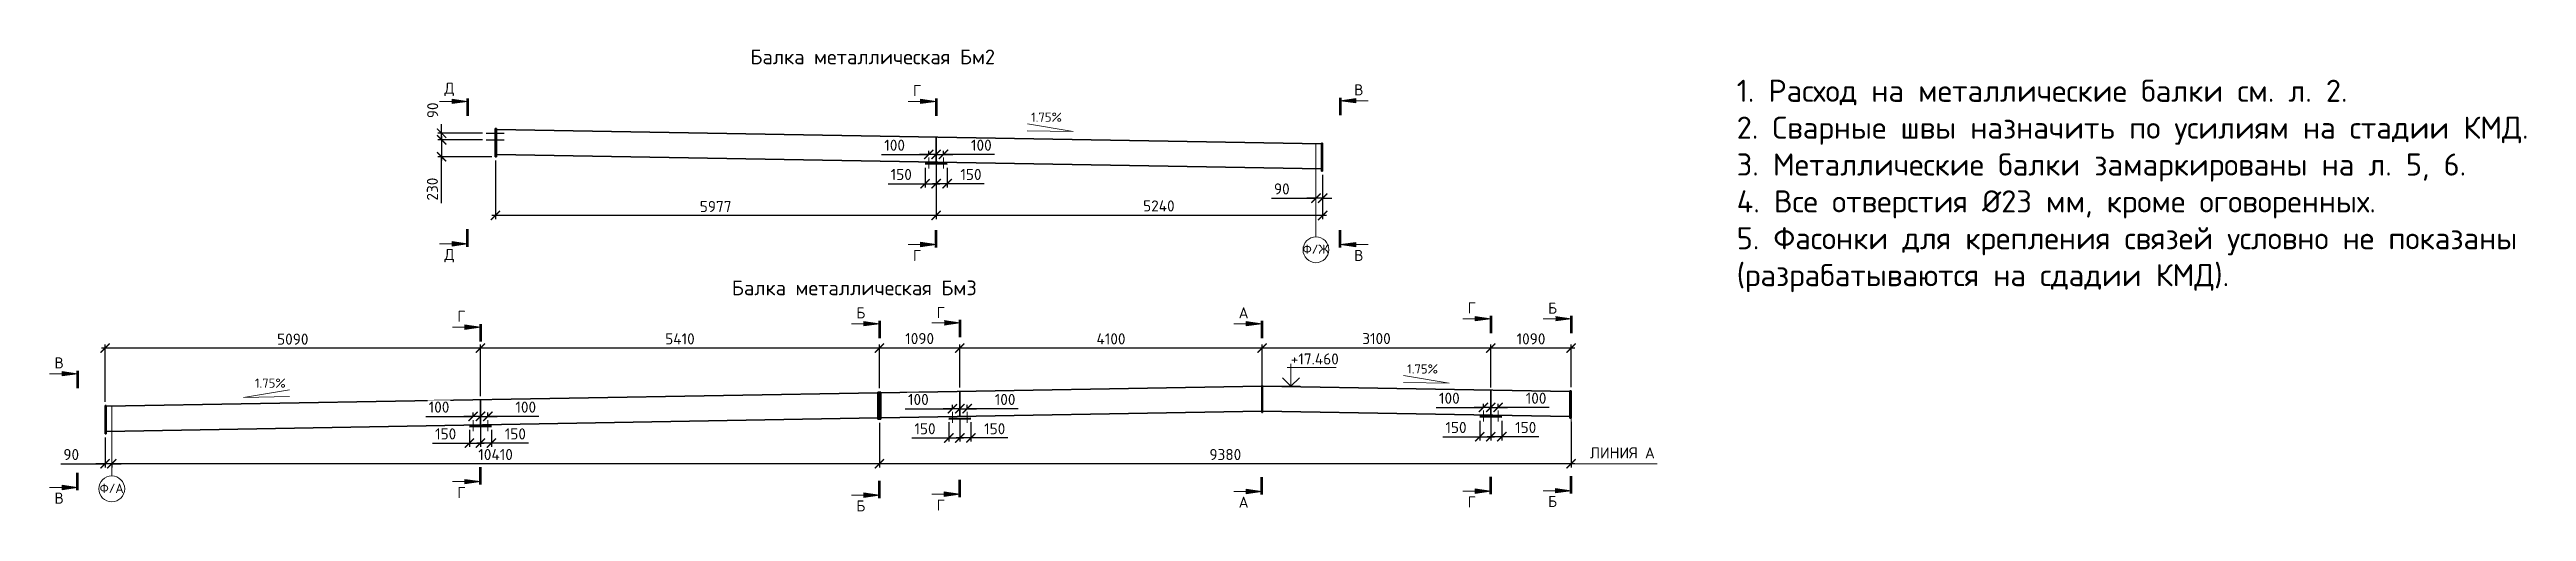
# Model space of a CAD drawing. Header units: millimetres. Extents: x -25910 to 49740, y -35080 to 0.
# Drawn here: x 4455 to 38041, y -28300 to -22034 of the extents above; entities that cross this region are included whole.
import ezdxf

# ---------------------------------------------------------------- set-up
doc = ezdxf.new("R2010")
doc.units = ezdxf.units.MM
doc.linetypes.add('JIS_08_11', pattern=[12.8, 11, -0.6, 0.6, -0.6])
for name, color, linetype, lineweight in [('НАДПИСИ', 11, 'Continuous', 13), ('ОСЕВАЯ', 50, 'JIS_08_11', 13), ('ОСНОВНАЯ', 213, 'Continuous', 35), ('РАЗМЕРЫ', 141, 'Continuous', 13)]:
    doc.layers.add(name, color=color, linetype=linetype, lineweight=lineweight)
doc.styles.add('_ОСК', font='isocpeur.ttf', dxfattribs={"height": 3})
doc.styles.add('ОСК', font='isocpeur.ttf')
doc.dimstyles.new('_ОСК', dxfattribs={"dimscale": 25, "dimtxt": 3, "dimasz": 2.5, "dimexe": 1, "dimexo": 1, "dimgap": 1, "dimtad": 3, "dimdec": 0, "dimzin": 1, "dimdsep": 46, "dimtxsty": '_ОСК', "dimblk": 'ARCHTICK', "dimcen": 2, "dimdle": 1, "dimclrt": 256, "dimadec": 0, "dimazin": 0, "dimtfac": 1, "dimtdec": 0, "dimtmove": 1, "dimatfit": 3, "dimfxl": 1, "dimtvp": 2.25, "dimtfill": 1, "dimtolj": 1, "dimtzin": 1, "dimarcsym": 0})

msp = doc.modelspace()

# ---------------------------------------------------------------- texts
at = {"layer": 'НАДПИСИ', "style": 'ОСК'}
for s, insert, char_height, width, attachment_point in [('Балка металлическая Бм2', (13957.6, -22034.3), 200, 4128.381, 1), ('Д', (9809.6, -22666.1), 150, 373.756, 7), ('Г', (16161.9, -22666.1), 150, 373.756, 7), ('В', (22270.1, -22657), 150, 373.756, 9), ('1.75%', (18181.8, -23014.2), 125, 754.734, 9), ('Д', (9809.6, -24740.1), 150, 373.756, 1), ('Г', (16161.9, -24751.9), 150, 373.756, 1), ('Ф/Ж', (21625.8, -24743.2), 125, 1000, 5), ('В', (22270.1, -24752.4), 150, 373.756, 3), ('Балка металлическая Бм3', (13706.1, -25167.2), 200, 4128.381, 1), ('Г', (16483.8, -25675.6), 150, 373.756, 7), ('Г', (23683.8, -25613.9), 150, 373.756, 7), ('Б', (24773.4, -25618.1), 150, 373.756, 7), ('Б', (15393.8, -25681.8), 150, 373.756, 7), ('А', (20578.6, -25681.8), 150, 373.756, 7), ('В', (4521.4, -26360.2), 150, 373.756, 7), ('ЛИНИЯ А', (25342, -27581.5), 150, 1243.879, 7), ('В', (4521.4, -28044.7), 150, 373.756, 1), ('Ф/А', (5297.2, -27986.6), 125, 1000, 5), ('Г', (9983.8, -27967.2), 150, 373.756, 1), ('Б', (15393.8, -28150.4), 150, 373.756, 1), ('Г', (16483.8, -28138.5), 150, 373.756, 1), ('А', (20578.6, -28099.8), 150, 373.756, 1), ('Г', (23683.8, -28096.4), 150, 373.756, 1), ('Б', (24773.4, -28089.8), 150, 373.756, 1)]:
    msp.add_mtext(s, dxfattribs=dict(at, insert=insert, char_height=char_height, width=width, attachment_point=attachment_point))
at = {"layer": 'НАДПИСИ', "insert": (27332.3, -22443.9), "char_height": 300, "attachment_point": 1, "style": 'ОСК'}
msp.add_mtext_dynamic_manual_height_columns('1. Расход на металлические балки см. л. 2.\\P2. Сварные швы назначить по усилиям на стадии КМД.\\P3. Металлические балки замаркированы на л. 5, 6.\\P4. Все отверстия %%C23 мм, кроме оговоренных.\\P5. Фасонки для крепления связей условно не показаны (разрабатываются на сдадии КМД).', width=13886.373, gutter_width=0, heights=[7252], dxfattribs=at)

# ---------------------------------------------------------------- blocks, each defined once
blk = doc.blocks.new('_ArchTick')
at = {"color": 0, "linetype": 'ByBlock', "const_width": 0.15}
blk.add_lwpolyline([(-0.5, -0.5), (0.5, 0.5)], dxfattribs=at)
blk = doc.blocks.new('*D449')
at = {"layer": 'Defpoints', "color": 0, "transparency": 16777216}
for p in [(10500, -23490), (16477, -23562), (10500, -24285)]:
    blk.add_point(p, dxfattribs=at)
at = {"layer": 'НАДПИСИ', "color": 0, "lineweight": -2, "transparency": 16777216}
for p, q in [((10500, -23540), (10500, -24335)), ((16477, -23612), (16477, -24335)), ((16527, -24285), (10450, -24285))]:
    blk.add_line(p, q, dxfattribs=at)
at = {"layer": 'НАДПИСИ', "color": 0, "lineweight": -2, "transparency": 16777216, "xscale": 125, "yscale": 125, "zscale": 125, "rotation": 180}
blk.add_blockref('_ArchTick', (10500, -24285), dxfattribs=at)
at = {"layer": 'НАДПИСИ', "color": 0, "lineweight": -2, "transparency": 16777216, "xscale": 125, "yscale": 125, "zscale": 125}
blk.add_blockref('_ArchTick', (16477, -24285), dxfattribs=at)
at = {"layer": 'НАДПИСИ', "transparency": 16777216, "insert": (13487, -24164), "char_height": 150, "attachment_point": 5, "style": '_ОСК', "bg_fill": 3, "box_fill_scale": 1.1, "bg_fill_color": 256, "bg_fill_true_color": 13158600, "bg_fill_transparency": 0}
blk.add_mtext('\\A1;5977', dxfattribs=at)
blk = doc.blocks.new('*D450')
at = {"layer": 'Defpoints', "color": 0, "transparency": 16777216}
for p in [(16477, -23562), (21718, -23686), (16477, -24285)]:
    blk.add_point(p, dxfattribs=at)
at = {"layer": 'НАДПИСИ', "color": 0, "lineweight": -2, "transparency": 16777216}
for p, q in [((16477, -23612), (16477, -24335)), ((21718, -23736), (21718, -24335)), ((21768, -24285), (16427, -24285))]:
    blk.add_line(p, q, dxfattribs=at)
at = {"layer": 'НАДПИСИ', "color": 0, "lineweight": -2, "transparency": 16777216, "xscale": 125, "yscale": 125, "zscale": 125, "rotation": 180}
blk.add_blockref('_ArchTick', (16477, -24285), dxfattribs=at)
at = {"layer": 'НАДПИСИ', "color": 0, "lineweight": -2, "transparency": 16777216, "xscale": 125, "yscale": 125, "zscale": 125}
blk.add_blockref('_ArchTick', (21718, -24285), dxfattribs=at)
at = {"layer": 'НАДПИСИ', "transparency": 16777216, "insert": (19497, -24156), "char_height": 150, "attachment_point": 5, "style": '_ОСК', "bg_fill": 3, "box_fill_scale": 1.1, "bg_fill_color": 256, "bg_fill_true_color": 13158600, "bg_fill_transparency": 0}
blk.add_mtext('\\A1;5240', dxfattribs=at)
blk = doc.blocks.new('*D451')
at = {"layer": 'Defpoints', "color": 0, "transparency": 16777216}
for p in [(21718, -23686), (21627, -24050), (21627, -24050)]:
    blk.add_point(p, dxfattribs=at)
at = {"layer": 'НАДПИСИ', "color": 0, "lineweight": -2, "transparency": 16777216}
for p, q in [((21718, -23736), (21718, -24100)), ((21024, -24050), (21627, -24050)), ((21627, -24050), (21502, -24050)), ((21718, -24050), (21627, -24050)), ((21718, -24050), (21627, -24050)), ((21718, -24050), (21843, -24050))]:
    blk.add_line(p, q, dxfattribs=at)
at = {"layer": 'НАДПИСИ', "color": 0, "lineweight": -2, "transparency": 16777216, "xscale": 125, "yscale": 125, "zscale": 125}
blk.add_blockref('_ArchTick', (21627, -24050), dxfattribs=at)
at = {"layer": 'НАДПИСИ', "color": 0, "lineweight": -2, "transparency": 16777216, "xscale": 125, "yscale": 125, "zscale": 125, "rotation": 180}
blk.add_blockref('_ArchTick', (21718, -24050), dxfattribs=at)
at = {"layer": 'НАДПИСИ', "transparency": 16777216, "insert": (21164, -23925), "char_height": 150, "attachment_point": 5, "style": '_ОСК', "bg_fill": 3, "box_fill_scale": 1.1, "bg_fill_color": 256, "bg_fill_true_color": 13158600, "bg_fill_transparency": 0}
blk.add_mtext('\\A1;90', dxfattribs=at)
blk = doc.blocks.new('*D393')
at = {"layer": 'Defpoints', "color": 0, "transparency": 16777216}
for p in [(5208, -27246), (5208, -27653), (5299, -27589)]:
    blk.add_point(p, dxfattribs=at)
at = {"layer": 'НАДПИСИ', "color": 0, "lineweight": -2, "transparency": 16777216}
for p, q in [((5208, -27296), (5208, -27703)), ((4609, -27653), (5208, -27653)), ((5208, -27653), (5083, -27653)), ((5299, -27653), (5208, -27653)), ((5299, -27653), (5208, -27653)), ((5299, -27639), (5299, -27703)), ((5299, -27653), (5424, -27653))]:
    blk.add_line(p, q, dxfattribs=at)
at = {"layer": 'НАДПИСИ', "color": 0, "lineweight": -2, "transparency": 16777216, "xscale": 125, "yscale": 125, "zscale": 125}
blk.add_blockref('_ArchTick', (5208, -27653), dxfattribs=at)
at = {"layer": 'НАДПИСИ', "color": 0, "lineweight": -2, "transparency": 16777216, "xscale": 125, "yscale": 125, "zscale": 125, "rotation": 180}
blk.add_blockref('_ArchTick', (5299, -27653), dxfattribs=at)
at = {"layer": 'НАДПИСИ', "transparency": 16777216, "insert": (4749, -27528), "char_height": 150, "attachment_point": 5, "style": '_ОСК', "bg_fill": 3, "box_fill_scale": 1.1, "bg_fill_color": 256, "bg_fill_true_color": 13158600, "bg_fill_transparency": 0}
blk.add_mtext('\\A1;90', dxfattribs=at)
blk = doc.blocks.new('*D394')
at = {"layer": 'Defpoints', "color": 0, "transparency": 16777216}
for p in [(15708, -27050), (5299, -27589), (5299, -27653)]:
    blk.add_point(p, dxfattribs=at)
at = {"layer": 'НАДПИСИ', "color": 0, "lineweight": -2, "transparency": 16777216}
for p, q in [((15708, -27100), (15708, -27703)), ((15758, -27653), (5249, -27653)), ((5299, -27639), (5299, -27703))]:
    blk.add_line(p, q, dxfattribs=at)
at = {"layer": 'НАДПИСИ', "color": 0, "lineweight": -2, "transparency": 16777216, "xscale": 125, "yscale": 125, "zscale": 125, "rotation": 180}
blk.add_blockref('_ArchTick', (5299, -27653), dxfattribs=at)
at = {"layer": 'НАДПИСИ', "color": 0, "lineweight": -2, "transparency": 16777216, "xscale": 125, "yscale": 125, "zscale": 125}
blk.add_blockref('_ArchTick', (15708, -27653), dxfattribs=at)
at = {"layer": 'НАДПИСИ', "transparency": 16777216, "insert": (10503, -27528), "char_height": 150, "attachment_point": 5, "style": '_ОСК', "bg_fill": 3, "box_fill_scale": 1.1, "bg_fill_color": 256, "bg_fill_true_color": 13158600, "bg_fill_transparency": 0}
blk.add_mtext('\\A1;10410', dxfattribs=at)
blk = doc.blocks.new('*D408')
at = {"layer": 'Defpoints', "color": 0, "transparency": 16777216}
for p in [(25088, -27033), (15708, -27617), (15708, -27653)]:
    blk.add_point(p, dxfattribs=at)
at = {"layer": 'НАДПИСИ', "color": 0, "lineweight": -2, "transparency": 16777216}
for p, q in [((25088, -27083), (25088, -27703)), ((25138, -27653), (15658, -27653)), ((15708, -27667), (15708, -27703))]:
    blk.add_line(p, q, dxfattribs=at)
at = {"layer": 'НАДПИСИ', "color": 0, "lineweight": -2, "transparency": 16777216, "xscale": 125, "yscale": 125, "zscale": 125, "rotation": 180}
blk.add_blockref('_ArchTick', (15708, -27653), dxfattribs=at)
at = {"layer": 'НАДПИСИ', "color": 0, "lineweight": -2, "transparency": 16777216, "xscale": 125, "yscale": 125, "zscale": 125}
blk.add_blockref('_ArchTick', (25088, -27653), dxfattribs=at)
at = {"layer": 'НАДПИСИ', "transparency": 16777216, "insert": (20398, -27528), "char_height": 150, "attachment_point": 5, "style": '_ОСК', "bg_fill": 3, "box_fill_scale": 1.1, "bg_fill_color": 256, "bg_fill_true_color": 13158600, "bg_fill_transparency": 0}
blk.add_mtext('\\A1;9380', dxfattribs=at)
blk = doc.blocks.new('*D411')
at = {"layer": 'Defpoints', "color": 0, "transparency": 16777216}
for p in [(5208, -26084), (5208, -26864), (10298, -26785)]:
    blk.add_point(p, dxfattribs=at)
at = {"layer": 'НАДПИСИ', "color": 0, "lineweight": -2, "transparency": 16777216}
for p, q in [((10348, -26084), (5158, -26084)), ((5208, -26814), (5208, -26034)), ((10298, -26735), (10298, -26034))]:
    blk.add_line(p, q, dxfattribs=at)
at = {"layer": 'НАДПИСИ', "color": 0, "lineweight": -2, "transparency": 16777216, "xscale": 125, "yscale": 125, "zscale": 125, "rotation": 180}
blk.add_blockref('_ArchTick', (5208, -26084), dxfattribs=at)
at = {"layer": 'НАДПИСИ', "color": 0, "lineweight": -2, "transparency": 16777216, "xscale": 125, "yscale": 125, "zscale": 125}
blk.add_blockref('_ArchTick', (10298, -26084), dxfattribs=at)
at = {"layer": 'НАДПИСИ', "transparency": 16777216, "insert": (7753, -25963), "char_height": 150, "attachment_point": 5, "style": '_ОСК', "bg_fill": 3, "box_fill_scale": 1.1, "bg_fill_color": 256, "bg_fill_true_color": 13158600, "bg_fill_transparency": 0}
blk.add_mtext('\\A1;5090', dxfattribs=at)
blk = doc.blocks.new('*D412')
at = {"layer": 'Defpoints', "color": 0, "transparency": 16777216}
for p in [(10298, -26084), (10298, -26785), (15708, -26680)]:
    blk.add_point(p, dxfattribs=at)
at = {"layer": 'НАДПИСИ', "color": 0, "lineweight": -2, "transparency": 16777216}
for p, q in [((15758, -26084), (10248, -26084)), ((10298, -26735), (10298, -26034)), ((15708, -26630), (15708, -26034))]:
    blk.add_line(p, q, dxfattribs=at)
at = {"layer": 'НАДПИСИ', "color": 0, "lineweight": -2, "transparency": 16777216, "xscale": 125, "yscale": 125, "zscale": 125, "rotation": 180}
blk.add_blockref('_ArchTick', (10298, -26084), dxfattribs=at)
at = {"layer": 'НАДПИСИ', "color": 0, "lineweight": -2, "transparency": 16777216, "xscale": 125, "yscale": 125, "zscale": 125}
blk.add_blockref('_ArchTick', (15708, -26084), dxfattribs=at)
at = {"layer": 'НАДПИСИ', "transparency": 16777216, "insert": (13003, -25959), "char_height": 150, "attachment_point": 5, "style": '_ОСК', "bg_fill": 3, "box_fill_scale": 1.1, "bg_fill_color": 256, "bg_fill_true_color": 13158600, "bg_fill_transparency": 0}
blk.add_mtext('\\A1;5410', dxfattribs=at)
blk = doc.blocks.new('*D413')
at = {"layer": 'Defpoints', "color": 0, "transparency": 16777216}
for p in [(15708, -26084), (15708, -26680), (16798, -26671)]:
    blk.add_point(p, dxfattribs=at)
at = {"layer": 'НАДПИСИ', "color": 0, "lineweight": -2, "transparency": 16777216}
for p, q in [((16848, -26084), (15658, -26084)), ((15708, -26630), (15708, -26034)), ((16798, -26621), (16798, -26034))]:
    blk.add_line(p, q, dxfattribs=at)
at = {"layer": 'НАДПИСИ', "color": 0, "lineweight": -2, "transparency": 16777216, "xscale": 125, "yscale": 125, "zscale": 125, "rotation": 180}
blk.add_blockref('_ArchTick', (15708, -26084), dxfattribs=at)
at = {"layer": 'НАДПИСИ', "color": 0, "lineweight": -2, "transparency": 16777216, "xscale": 125, "yscale": 125, "zscale": 125}
blk.add_blockref('_ArchTick', (16798, -26084), dxfattribs=at)
at = {"layer": 'НАДПИСИ', "transparency": 16777216, "insert": (16253, -25955), "char_height": 150, "attachment_point": 5, "style": '_ОСК', "bg_fill": 3, "box_fill_scale": 1.1, "bg_fill_color": 256, "bg_fill_true_color": 13158600, "bg_fill_transparency": 0}
blk.add_mtext('\\A1;1090', dxfattribs=at)
blk = doc.blocks.new('*D414')
at = {"layer": 'Defpoints', "color": 0, "transparency": 16777216}
for p in [(16798, -26084), (16798, -26671), (20898, -26590)]:
    blk.add_point(p, dxfattribs=at)
at = {"layer": 'НАДПИСИ', "color": 0, "lineweight": -2, "transparency": 16777216}
for p, q in [((20948, -26084), (16748, -26084)), ((16798, -26621), (16798, -26034)), ((20898, -26540), (20898, -26034))]:
    blk.add_line(p, q, dxfattribs=at)
at = {"layer": 'НАДПИСИ', "color": 0, "lineweight": -2, "transparency": 16777216, "xscale": 125, "yscale": 125, "zscale": 125, "rotation": 180}
blk.add_blockref('_ArchTick', (16798, -26084), dxfattribs=at)
at = {"layer": 'НАДПИСИ', "color": 0, "lineweight": -2, "transparency": 16777216, "xscale": 125, "yscale": 125, "zscale": 125}
blk.add_blockref('_ArchTick', (20898, -26084), dxfattribs=at)
at = {"layer": 'НАДПИСИ', "transparency": 16777216, "insert": (18848, -25959), "char_height": 150, "attachment_point": 5, "style": '_ОСК', "bg_fill": 3, "box_fill_scale": 1.1, "bg_fill_color": 256, "bg_fill_true_color": 13158600, "bg_fill_transparency": 0}
blk.add_mtext('\\A1;4100', dxfattribs=at)
blk = doc.blocks.new('*D415')
at = {"layer": 'Defpoints', "color": 0, "transparency": 16777216}
for p in [(20898, -26084), (20898, -26671), (23998, -26654)]:
    blk.add_point(p, dxfattribs=at)
at = {"layer": 'НАДПИСИ', "color": 0, "lineweight": -2, "transparency": 16777216}
for p, q in [((24048, -26084), (20848, -26084)), ((20898, -26621), (20898, -26034)), ((23998, -26604), (23998, -26034))]:
    blk.add_line(p, q, dxfattribs=at)
at = {"layer": 'НАДПИСИ', "color": 0, "lineweight": -2, "transparency": 16777216, "xscale": 125, "yscale": 125, "zscale": 125, "rotation": 180}
blk.add_blockref('_ArchTick', (20898, -26084), dxfattribs=at)
at = {"layer": 'НАДПИСИ', "color": 0, "lineweight": -2, "transparency": 16777216, "xscale": 125, "yscale": 125, "zscale": 125}
blk.add_blockref('_ArchTick', (23998, -26084), dxfattribs=at)
at = {"layer": 'НАДПИСИ', "transparency": 16777216, "insert": (22448, -25955), "char_height": 150, "attachment_point": 5, "style": '_ОСК', "bg_fill": 3, "box_fill_scale": 1.1, "bg_fill_color": 256, "bg_fill_true_color": 13158600, "bg_fill_transparency": 0}
blk.add_mtext('\\A1;3100', dxfattribs=at)
blk = doc.blocks.new('*D416')
at = {"layer": 'Defpoints', "color": 0, "transparency": 16777216}
for p in [(23998, -26084), (23998, -26671), (25088, -26663)]:
    blk.add_point(p, dxfattribs=at)
at = {"layer": 'НАДПИСИ', "color": 0, "lineweight": -2, "transparency": 16777216}
for p, q in [((25138, -26084), (23948, -26084)), ((23998, -26621), (23998, -26034)), ((25088, -26613), (25088, -26034))]:
    blk.add_line(p, q, dxfattribs=at)
at = {"layer": 'НАДПИСИ', "color": 0, "lineweight": -2, "transparency": 16777216, "xscale": 125, "yscale": 125, "zscale": 125, "rotation": 180}
blk.add_blockref('_ArchTick', (23998, -26084), dxfattribs=at)
at = {"layer": 'НАДПИСИ', "color": 0, "lineweight": -2, "transparency": 16777216, "xscale": 125, "yscale": 125, "zscale": 125}
blk.add_blockref('_ArchTick', (25088, -26084), dxfattribs=at)
at = {"layer": 'НАДПИСИ', "transparency": 16777216, "insert": (24543, -25959), "char_height": 150, "attachment_point": 5, "style": '_ОСК', "bg_fill": 3, "box_fill_scale": 1.1, "bg_fill_color": 256, "bg_fill_true_color": 13158600, "bg_fill_transparency": 0}
blk.add_mtext('\\A1;1090', dxfattribs=at)
blk = doc.blocks.new('*D355')
at = {"layer": 'Defpoints', "color": 0, "transparency": 16777216}
for p in [(16477, -23534), (16477, -23854)]:
    blk.add_point(p, dxfattribs=at)
at = {"layer": 'НАДПИСИ', "color": 0, "lineweight": -2, "transparency": 16777216}
for p, q in [((16477, -23584), (16477, -23904)), ((16627, -23640), (16627, -23904)), ((16677, -23854), (16427, -23854)), ((17127, -23854), (16627, -23854))]:
    blk.add_line(p, q, dxfattribs=at)
at = {"layer": 'НАДПИСИ', "color": 0, "lineweight": -2, "transparency": 16777216, "xscale": 125, "yscale": 125, "zscale": 125, "rotation": 180}
blk.add_blockref('_ArchTick', (16477, -23854), dxfattribs=at)
at = {"layer": 'НАДПИСИ', "transparency": 16777216, "insert": (16949, -23729), "char_height": 150, "attachment_point": 5, "style": '_ОСК', "bg_fill": 3, "box_fill_scale": 1.1, "bg_fill_color": 256, "bg_fill_true_color": 13158600, "bg_fill_transparency": 0}
blk.add_mtext('\\A1;150', dxfattribs=at)
at = {"layer": 'Defpoints', "color": 0, "transparency": 16777216}
blk.add_point((16627, -23590), dxfattribs=at)
at = {"layer": 'НАДПИСИ', "color": 0, "lineweight": -2, "transparency": 16777216, "xscale": 125, "yscale": 125, "zscale": 125}
blk.add_blockref('_ArchTick', (16627, -23854), dxfattribs=at)
blk = doc.blocks.new('*D356')
at = {"layer": 'Defpoints', "color": 0, "transparency": 16777216}
for p in [(16477, -23534), (16477, -23854)]:
    blk.add_point(p, dxfattribs=at)
at = {"layer": 'НАДПИСИ', "color": 0, "lineweight": -2, "transparency": 16777216}
for p, q in [((16327, -23640), (16327, -23904)), ((16477, -23584), (16477, -23904)), ((15826, -23854), (16327, -23854)), ((16277, -23854), (16527, -23854))]:
    blk.add_line(p, q, dxfattribs=at)
at = {"layer": 'НАДПИСИ', "color": 0, "lineweight": -2, "transparency": 16777216, "xscale": 125, "yscale": 125, "zscale": 125}
blk.add_blockref('_ArchTick', (16477, -23854), dxfattribs=at)
at = {"layer": 'НАДПИСИ', "transparency": 16777216, "insert": (16004, -23729), "char_height": 150, "attachment_point": 5, "style": '_ОСК', "bg_fill": 3, "box_fill_scale": 1.1, "bg_fill_color": 256, "bg_fill_true_color": 13158600, "bg_fill_transparency": 0}
blk.add_mtext('\\A1;150', dxfattribs=at)
at = {"layer": 'Defpoints', "color": 0, "transparency": 16777216}
blk.add_point((16327, -23590), dxfattribs=at)
at = {"layer": 'НАДПИСИ', "color": 0, "lineweight": -2, "transparency": 16777216, "xscale": 125, "yscale": 125, "zscale": 125, "rotation": 180}
blk.add_blockref('_ArchTick', (16327, -23854), dxfattribs=at)
blk = doc.blocks.new('*D357')
at = {"layer": 'Defpoints', "color": 0, "transparency": 16777216}
for p in [(16798, -26984), (16798, -27303)]:
    blk.add_point(p, dxfattribs=at)
at = {"layer": 'НАДПИСИ', "color": 0, "lineweight": -2, "transparency": 16777216}
for p, q in [((16798, -27034), (16798, -27353)), ((16948, -27089), (16948, -27353)), ((16998, -27303), (16748, -27303)), ((17449, -27303), (16948, -27303))]:
    blk.add_line(p, q, dxfattribs=at)
at = {"layer": 'НАДПИСИ', "color": 0, "lineweight": -2, "transparency": 16777216, "xscale": 125, "yscale": 125, "zscale": 125, "rotation": 180}
blk.add_blockref('_ArchTick', (16798, -27303), dxfattribs=at)
at = {"layer": 'НАДПИСИ', "transparency": 16777216, "insert": (17271, -27178), "char_height": 150, "attachment_point": 5, "style": '_ОСК', "bg_fill": 3, "box_fill_scale": 1.1, "bg_fill_color": 256, "bg_fill_true_color": 13158600, "bg_fill_transparency": 0}
blk.add_mtext('\\A1;150', dxfattribs=at)
at = {"layer": 'Defpoints', "color": 0, "transparency": 16777216}
blk.add_point((16948, -27039), dxfattribs=at)
at = {"layer": 'НАДПИСИ', "color": 0, "lineweight": -2, "transparency": 16777216, "xscale": 125, "yscale": 125, "zscale": 125}
blk.add_blockref('_ArchTick', (16948, -27303), dxfattribs=at)
blk = doc.blocks.new('*D358')
at = {"layer": 'Defpoints', "color": 0, "transparency": 16777216}
for p in [(16798, -26984), (16798, -27303)]:
    blk.add_point(p, dxfattribs=at)
at = {"layer": 'НАДПИСИ', "color": 0, "lineweight": -2, "transparency": 16777216}
for p, q in [((16648, -27089), (16648, -27353)), ((16798, -27034), (16798, -27353)), ((16148, -27303), (16648, -27303)), ((16598, -27303), (16848, -27303))]:
    blk.add_line(p, q, dxfattribs=at)
at = {"layer": 'НАДПИСИ', "color": 0, "lineweight": -2, "transparency": 16777216, "xscale": 125, "yscale": 125, "zscale": 125}
blk.add_blockref('_ArchTick', (16798, -27303), dxfattribs=at)
at = {"layer": 'НАДПИСИ', "transparency": 16777216, "insert": (16326, -27178), "char_height": 150, "attachment_point": 5, "style": '_ОСК', "bg_fill": 3, "box_fill_scale": 1.1, "bg_fill_color": 256, "bg_fill_true_color": 13158600, "bg_fill_transparency": 0}
blk.add_mtext('\\A1;150', dxfattribs=at)
at = {"layer": 'Defpoints', "color": 0, "transparency": 16777216}
blk.add_point((16648, -27039), dxfattribs=at)
at = {"layer": 'НАДПИСИ', "color": 0, "lineweight": -2, "transparency": 16777216, "xscale": 125, "yscale": 125, "zscale": 125, "rotation": 180}
blk.add_blockref('_ArchTick', (16648, -27303), dxfattribs=at)
blk = doc.blocks.new('*D359')
at = {"layer": 'Defpoints', "color": 0, "transparency": 16777216}
for p in [(23998, -26966), (23998, -27286)]:
    blk.add_point(p, dxfattribs=at)
at = {"layer": 'НАДПИСИ', "color": 0, "lineweight": -2, "transparency": 16777216}
for p, q in [((23998, -27016), (23998, -27336)), ((24148, -27072), (24148, -27336)), ((24198, -27286), (23948, -27286)), ((24649, -27286), (24148, -27286))]:
    blk.add_line(p, q, dxfattribs=at)
at = {"layer": 'НАДПИСИ', "color": 0, "lineweight": -2, "transparency": 16777216, "xscale": 125, "yscale": 125, "zscale": 125, "rotation": 180}
blk.add_blockref('_ArchTick', (23998, -27286), dxfattribs=at)
at = {"layer": 'НАДПИСИ', "transparency": 16777216, "insert": (24471, -27161), "char_height": 150, "attachment_point": 5, "style": '_ОСК', "bg_fill": 3, "box_fill_scale": 1.1, "bg_fill_color": 256, "bg_fill_true_color": 13158600, "bg_fill_transparency": 0}
blk.add_mtext('\\A1;150', dxfattribs=at)
at = {"layer": 'Defpoints', "color": 0, "transparency": 16777216}
blk.add_point((24148, -27022), dxfattribs=at)
at = {"layer": 'НАДПИСИ', "color": 0, "lineweight": -2, "transparency": 16777216, "xscale": 125, "yscale": 125, "zscale": 125}
blk.add_blockref('_ArchTick', (24148, -27286), dxfattribs=at)
blk = doc.blocks.new('*D360')
at = {"layer": 'Defpoints', "color": 0, "transparency": 16777216}
for p in [(23998, -26966), (23998, -27286)]:
    blk.add_point(p, dxfattribs=at)
at = {"layer": 'НАДПИСИ', "color": 0, "lineweight": -2, "transparency": 16777216}
for p, q in [((23848, -27072), (23848, -27336)), ((23998, -27016), (23998, -27336)), ((23348, -27286), (23848, -27286)), ((23798, -27286), (24048, -27286))]:
    blk.add_line(p, q, dxfattribs=at)
at = {"layer": 'НАДПИСИ', "color": 0, "lineweight": -2, "transparency": 16777216, "xscale": 125, "yscale": 125, "zscale": 125}
blk.add_blockref('_ArchTick', (23998, -27286), dxfattribs=at)
at = {"layer": 'НАДПИСИ', "transparency": 16777216, "insert": (23526, -27161), "char_height": 150, "attachment_point": 5, "style": '_ОСК', "bg_fill": 3, "box_fill_scale": 1.1, "bg_fill_color": 256, "bg_fill_true_color": 13158600, "bg_fill_transparency": 0}
blk.add_mtext('\\A1;150', dxfattribs=at)
at = {"layer": 'Defpoints', "color": 0, "transparency": 16777216}
blk.add_point((23848, -27022), dxfattribs=at)
at = {"layer": 'НАДПИСИ', "color": 0, "lineweight": -2, "transparency": 16777216, "xscale": 125, "yscale": 125, "zscale": 125, "rotation": 180}
blk.add_blockref('_ArchTick', (23848, -27286), dxfattribs=at)
blk = doc.blocks.new('*D361')
at = {"layer": 'Defpoints', "color": 0, "transparency": 16777216}
for p in [(10298, -27087), (10298, -27373)]:
    blk.add_point(p, dxfattribs=at)
at = {"layer": 'НАДПИСИ', "color": 0, "lineweight": -2, "transparency": 16777216}
for p, q in [((10298, -27137), (10298, -27423)), ((10448, -27193), (10448, -27423)), ((10498, -27373), (10248, -27373)), ((10949, -27373), (10448, -27373))]:
    blk.add_line(p, q, dxfattribs=at)
at = {"layer": 'НАДПИСИ', "color": 0, "lineweight": -2, "transparency": 16777216, "xscale": 125, "yscale": 125, "zscale": 125, "rotation": 180}
blk.add_blockref('_ArchTick', (10298, -27373), dxfattribs=at)
at = {"layer": 'НАДПИСИ', "transparency": 16777216, "insert": (10771, -27248), "char_height": 150, "attachment_point": 5, "style": '_ОСК', "bg_fill": 3, "box_fill_scale": 1.1, "bg_fill_color": 256, "bg_fill_true_color": 13158600, "bg_fill_transparency": 0}
blk.add_mtext('\\A1;150', dxfattribs=at)
at = {"layer": 'Defpoints', "color": 0, "transparency": 16777216}
blk.add_point((10448, -27143), dxfattribs=at)
at = {"layer": 'НАДПИСИ', "color": 0, "lineweight": -2, "transparency": 16777216, "xscale": 125, "yscale": 125, "zscale": 125}
blk.add_blockref('_ArchTick', (10448, -27373), dxfattribs=at)
blk = doc.blocks.new('*D362')
at = {"layer": 'Defpoints', "color": 0, "transparency": 16777216}
for p in [(10298, -27087), (10298, -27373)]:
    blk.add_point(p, dxfattribs=at)
at = {"layer": 'НАДПИСИ', "color": 0, "lineweight": -2, "transparency": 16777216}
for p, q in [((10148, -27193), (10148, -27423)), ((10298, -27137), (10298, -27423)), ((9648, -27373), (10148, -27373)), ((10098, -27373), (10348, -27373))]:
    blk.add_line(p, q, dxfattribs=at)
at = {"layer": 'НАДПИСИ', "color": 0, "lineweight": -2, "transparency": 16777216, "xscale": 125, "yscale": 125, "zscale": 125}
blk.add_blockref('_ArchTick', (10298, -27373), dxfattribs=at)
at = {"layer": 'НАДПИСИ', "transparency": 16777216, "insert": (9826, -27248), "char_height": 150, "attachment_point": 5, "style": '_ОСК', "bg_fill": 3, "box_fill_scale": 1.1, "bg_fill_color": 256, "bg_fill_true_color": 13158600, "bg_fill_transparency": 0}
blk.add_mtext('\\A1;150', dxfattribs=at)
at = {"layer": 'Defpoints', "color": 0, "transparency": 16777216}
blk.add_point((10148, -27143), dxfattribs=at)
at = {"layer": 'НАДПИСИ', "color": 0, "lineweight": -2, "transparency": 16777216, "xscale": 125, "yscale": 125, "zscale": 125, "rotation": 180}
blk.add_blockref('_ArchTick', (10148, -27373), dxfattribs=at)
blk = doc.blocks.new('*D373')
at = {"layer": 'Defpoints', "color": 0, "transparency": 16777216}
for p in [(9771, -23490), (10376, -23260), (10500, -23490)]:
    blk.add_point(p, dxfattribs=at)
at = {"layer": 'НАДПИСИ', "color": 0, "lineweight": -2, "transparency": 16777216}
for p, q in [((10326, -23260), (9721, -23260)), ((10450, -23490), (9721, -23490)), ((9771, -23210), (9771, -23540)), ((9771, -24120), (9771, -23490))]:
    blk.add_line(p, q, dxfattribs=at)
at = {"layer": 'НАДПИСИ', "color": 0, "lineweight": -2, "transparency": 16777216, "xscale": 125, "yscale": 125, "zscale": 125}
for p, rotation in [((9771, -23260), 90), ((9771, -23490), 270)]:
    blk.add_blockref('_ArchTick', p, dxfattribs=dict(at, rotation=rotation))
at = {"layer": 'НАДПИСИ', "transparency": 16777216, "insert": (9646, -23928), "char_height": 150, "attachment_point": 5, "rotation": 90, "style": '_ОСК', "bg_fill": 3, "box_fill_scale": 1.1, "bg_fill_color": 256, "bg_fill_true_color": 13158600, "bg_fill_transparency": 0}
blk.add_mtext('\\A1;230', dxfattribs=at)
blk = doc.blocks.new('*D374')
at = {"layer": 'Defpoints', "color": 0, "transparency": 16777216}
for p in [(9771, -23170), (10376, -23170), (10376, -23260)]:
    blk.add_point(p, dxfattribs=at)
at = {"layer": 'НАДПИСИ', "color": 0, "lineweight": -2, "transparency": 16777216}
for p, q in [((10326, -23170), (9721, -23170)), ((9771, -23170), (9771, -23045)), ((9771, -23260), (9771, -23170)), ((10326, -23260), (9721, -23260)), ((9771, -23260), (9771, -23385))]:
    blk.add_line(p, q, dxfattribs=at)
at = {"layer": 'НАДПИСИ', "color": 0, "lineweight": -2, "transparency": 16777216, "xscale": 125, "yscale": 125, "zscale": 125, "rotation": 90}
blk.add_blockref('_ArchTick', (9771, -23260), dxfattribs=at)
at = {"layer": 'НАДПИСИ', "transparency": 16777216, "insert": (9650, -22859), "char_height": 150, "attachment_point": 5, "rotation": 90, "style": '_ОСК', "bg_fill": 3, "box_fill_scale": 1.1, "bg_fill_color": 256, "bg_fill_true_color": 13158600, "bg_fill_transparency": 0}
blk.add_mtext('\\A1;90', dxfattribs=at)
at = {"layer": 'НАДПИСИ', "color": 0, "lineweight": -2, "transparency": 16777216, "xscale": 125, "yscale": 125, "zscale": 125, "rotation": 270}
blk.add_blockref('_ArchTick', (9771, -23170), dxfattribs=at)
blk = doc.blocks.new('*D295')
at = {"layer": 'Defpoints', "color": 0, "transparency": 16777216}
for p in [(16377, -23457), (16377, -23498), (16477, -23534)]:
    blk.add_point(p, dxfattribs=at)
at = {"layer": 'НАДПИСИ', "color": 0, "lineweight": -2, "transparency": 16777216}
for p, q in [((15736, -23457), (16377, -23457)), ((16377, -23457), (16252, -23457)), ((16377, -23448), (16377, -23407)), ((16477, -23457), (16377, -23457)), ((16477, -23457), (16377, -23457)), ((16477, -23484), (16477, -23407)), ((16477, -23457), (16602, -23457))]:
    blk.add_line(p, q, dxfattribs=at)
at = {"layer": 'НАДПИСИ', "color": 0, "lineweight": -2, "transparency": 16777216, "xscale": 125, "yscale": 125, "zscale": 125}
blk.add_blockref('_ArchTick', (16377, -23457), dxfattribs=at)
at = {"layer": 'НАДПИСИ', "color": 0, "lineweight": -2, "transparency": 16777216, "xscale": 125, "yscale": 125, "zscale": 125, "rotation": 180}
blk.add_blockref('_ArchTick', (16477, -23457), dxfattribs=at)
at = {"layer": 'НАДПИСИ', "transparency": 16777216, "insert": (15914, -23332), "char_height": 150, "attachment_point": 5, "style": '_ОСК', "bg_fill": 3, "box_fill_scale": 1.1, "bg_fill_color": 256, "bg_fill_true_color": 13158600, "bg_fill_transparency": 0}
blk.add_mtext('\\A1;100', dxfattribs=at)
blk = doc.blocks.new('*D296')
at = {"layer": 'Defpoints', "color": 0, "transparency": 16777216}
for p in [(16477, -23493), (16577, -23457), (16577, -23498)]:
    blk.add_point(p, dxfattribs=at)
at = {"layer": 'НАДПИСИ', "color": 0, "lineweight": -2, "transparency": 16777216}
for p, q in [((16477, -23457), (16352, -23457)), ((16477, -23443), (16477, -23407)), ((16477, -23457), (16577, -23457)), ((16477, -23457), (16577, -23457)), ((16577, -23448), (16577, -23407)), ((16577, -23457), (16702, -23457)), ((17267, -23457), (16577, -23457))]:
    blk.add_line(p, q, dxfattribs=at)
at = {"layer": 'НАДПИСИ', "color": 0, "lineweight": -2, "transparency": 16777216, "xscale": 125, "yscale": 125, "zscale": 125}
blk.add_blockref('_ArchTick', (16477, -23457), dxfattribs=at)
at = {"layer": 'НАДПИСИ', "color": 0, "lineweight": -2, "transparency": 16777216, "xscale": 125, "yscale": 125, "zscale": 125, "rotation": 180}
blk.add_blockref('_ArchTick', (16577, -23457), dxfattribs=at)
at = {"layer": 'НАДПИСИ', "transparency": 16777216, "insert": (17090, -23332), "char_height": 150, "attachment_point": 5, "style": '_ОСК', "bg_fill": 3, "box_fill_scale": 1.1, "bg_fill_color": 256, "bg_fill_true_color": 13158600, "bg_fill_transparency": 0}
blk.add_mtext('\\A1;100', dxfattribs=at)
blk = doc.blocks.new('*D297')
at = {"layer": 'Defpoints', "color": 0, "transparency": 16777216}
for p in [(16698, -26906), (16698, -26947), (16798, -26984)]:
    blk.add_point(p, dxfattribs=at)
at = {"layer": 'НАДПИСИ', "color": 0, "lineweight": -2, "transparency": 16777216}
for p, q in [((16698, -26897), (16698, -26856)), ((16798, -26934), (16798, -26856)), ((16058, -26906), (16698, -26906)), ((16698, -26906), (16573, -26906)), ((16798, -26906), (16698, -26906)), ((16798, -26906), (16698, -26906)), ((16798, -26906), (16923, -26906))]:
    blk.add_line(p, q, dxfattribs=at)
at = {"layer": 'НАДПИСИ', "color": 0, "lineweight": -2, "transparency": 16777216, "xscale": 125, "yscale": 125, "zscale": 125}
blk.add_blockref('_ArchTick', (16698, -26906), dxfattribs=at)
at = {"layer": 'НАДПИСИ', "color": 0, "lineweight": -2, "transparency": 16777216, "xscale": 125, "yscale": 125, "zscale": 125, "rotation": 180}
blk.add_blockref('_ArchTick', (16798, -26906), dxfattribs=at)
at = {"layer": 'НАДПИСИ', "transparency": 16777216, "insert": (16236, -26781), "char_height": 150, "attachment_point": 5, "style": '_ОСК', "bg_fill": 3, "box_fill_scale": 1.1, "bg_fill_color": 256, "bg_fill_true_color": 13158600, "bg_fill_transparency": 0}
blk.add_mtext('\\A1;100', dxfattribs=at)
blk = doc.blocks.new('*D298')
at = {"layer": 'Defpoints', "color": 0, "transparency": 16777216}
for p in [(16798, -26942), (16898, -26906), (16898, -26947)]:
    blk.add_point(p, dxfattribs=at)
at = {"layer": 'НАДПИСИ', "color": 0, "lineweight": -2, "transparency": 16777216}
for p, q in [((16798, -26892), (16798, -26856)), ((16898, -26897), (16898, -26856)), ((16798, -26906), (16673, -26906)), ((16798, -26906), (16898, -26906)), ((16798, -26906), (16898, -26906)), ((16898, -26906), (17023, -26906)), ((17589, -26906), (16898, -26906))]:
    blk.add_line(p, q, dxfattribs=at)
at = {"layer": 'НАДПИСИ', "color": 0, "lineweight": -2, "transparency": 16777216, "xscale": 125, "yscale": 125, "zscale": 125}
blk.add_blockref('_ArchTick', (16798, -26906), dxfattribs=at)
at = {"layer": 'НАДПИСИ', "color": 0, "lineweight": -2, "transparency": 16777216, "xscale": 125, "yscale": 125, "zscale": 125, "rotation": 180}
blk.add_blockref('_ArchTick', (16898, -26906), dxfattribs=at)
at = {"layer": 'НАДПИСИ', "transparency": 16777216, "insert": (17412, -26781), "char_height": 150, "attachment_point": 5, "style": '_ОСК', "bg_fill": 3, "box_fill_scale": 1.1, "bg_fill_color": 256, "bg_fill_true_color": 13158600, "bg_fill_transparency": 0}
blk.add_mtext('\\A1;100', dxfattribs=at)
blk = doc.blocks.new('*D299')
at = {"layer": 'Defpoints', "color": 0, "transparency": 16777216}
for p in [(10198, -27010), (10198, -27051), (10298, -27087)]:
    blk.add_point(p, dxfattribs=at)
at = {"layer": 'НАДПИСИ', "color": 0, "lineweight": -2, "transparency": 16777216}
for p, q in [((9558, -27010), (10198, -27010)), ((10198, -27010), (10073, -27010)), ((10198, -27001), (10198, -26960)), ((10298, -27010), (10198, -27010)), ((10298, -27010), (10198, -27010)), ((10298, -27037), (10298, -26960)), ((10298, -27010), (10423, -27010))]:
    blk.add_line(p, q, dxfattribs=at)
at = {"layer": 'НАДПИСИ', "color": 0, "lineweight": -2, "transparency": 16777216, "xscale": 125, "yscale": 125, "zscale": 125}
blk.add_blockref('_ArchTick', (10198, -27010), dxfattribs=at)
at = {"layer": 'НАДПИСИ', "color": 0, "lineweight": -2, "transparency": 16777216, "xscale": 125, "yscale": 125, "zscale": 125, "rotation": 180}
blk.add_blockref('_ArchTick', (10298, -27010), dxfattribs=at)
at = {"layer": 'НАДПИСИ', "transparency": 16777216, "insert": (9736, -26885), "char_height": 150, "attachment_point": 5, "style": '_ОСК', "bg_fill": 3, "box_fill_scale": 1.1, "bg_fill_color": 256, "bg_fill_true_color": 13158600, "bg_fill_transparency": 0}
blk.add_mtext('\\A1;100', dxfattribs=at)
blk = doc.blocks.new('*D300')
at = {"layer": 'Defpoints', "color": 0, "transparency": 16777216}
for p in [(10298, -27046), (10398, -27010), (10398, -27051)]:
    blk.add_point(p, dxfattribs=at)
at = {"layer": 'НАДПИСИ', "color": 0, "lineweight": -2, "transparency": 16777216}
for p, q in [((10298, -27010), (10173, -27010)), ((10298, -26996), (10298, -26960)), ((10298, -27010), (10398, -27010)), ((10298, -27010), (10398, -27010)), ((10398, -27001), (10398, -26960)), ((10398, -27010), (10523, -27010)), ((11089, -27010), (10398, -27010))]:
    blk.add_line(p, q, dxfattribs=at)
at = {"layer": 'НАДПИСИ', "color": 0, "lineweight": -2, "transparency": 16777216, "xscale": 125, "yscale": 125, "zscale": 125}
blk.add_blockref('_ArchTick', (10298, -27010), dxfattribs=at)
at = {"layer": 'НАДПИСИ', "color": 0, "lineweight": -2, "transparency": 16777216, "xscale": 125, "yscale": 125, "zscale": 125, "rotation": 180}
blk.add_blockref('_ArchTick', (10398, -27010), dxfattribs=at)
at = {"layer": 'НАДПИСИ', "transparency": 16777216, "insert": (10912, -26885), "char_height": 150, "attachment_point": 5, "style": '_ОСК', "bg_fill": 3, "box_fill_scale": 1.1, "bg_fill_color": 256, "bg_fill_true_color": 13158600, "bg_fill_transparency": 0}
blk.add_mtext('\\A1;100', dxfattribs=at)
blk = doc.blocks.new('*D301')
at = {"layer": 'Defpoints', "color": 0, "transparency": 16777216}
for p in [(23898, -26889), (23898, -26929), (23998, -26966)]:
    blk.add_point(p, dxfattribs=at)
at = {"layer": 'НАДПИСИ', "color": 0, "lineweight": -2, "transparency": 16777216}
for p, q in [((23898, -26879), (23898, -26839)), ((23998, -26916), (23998, -26839)), ((23258, -26889), (23898, -26889)), ((23898, -26889), (23773, -26889)), ((23998, -26889), (23898, -26889)), ((23998, -26889), (23898, -26889)), ((23998, -26889), (24123, -26889))]:
    blk.add_line(p, q, dxfattribs=at)
at = {"layer": 'НАДПИСИ', "color": 0, "lineweight": -2, "transparency": 16777216, "xscale": 125, "yscale": 125, "zscale": 125}
blk.add_blockref('_ArchTick', (23898, -26889), dxfattribs=at)
at = {"layer": 'НАДПИСИ', "color": 0, "lineweight": -2, "transparency": 16777216, "xscale": 125, "yscale": 125, "zscale": 125, "rotation": 180}
blk.add_blockref('_ArchTick', (23998, -26889), dxfattribs=at)
at = {"layer": 'НАДПИСИ', "transparency": 16777216, "insert": (23436, -26764), "char_height": 150, "attachment_point": 5, "style": '_ОСК', "bg_fill": 3, "box_fill_scale": 1.1, "bg_fill_color": 256, "bg_fill_true_color": 13158600, "bg_fill_transparency": 0}
blk.add_mtext('\\A1;100', dxfattribs=at)
blk = doc.blocks.new('*D302')
at = {"layer": 'Defpoints', "color": 0, "transparency": 16777216}
for p in [(23998, -26925), (24098, -26889), (24098, -26929)]:
    blk.add_point(p, dxfattribs=at)
at = {"layer": 'НАДПИСИ', "color": 0, "lineweight": -2, "transparency": 16777216}
for p, q in [((23998, -26875), (23998, -26839)), ((24098, -26879), (24098, -26839)), ((23998, -26889), (23873, -26889)), ((23998, -26889), (24098, -26889)), ((23998, -26889), (24098, -26889)), ((24098, -26889), (24223, -26889)), ((24789, -26889), (24098, -26889))]:
    blk.add_line(p, q, dxfattribs=at)
at = {"layer": 'НАДПИСИ', "color": 0, "lineweight": -2, "transparency": 16777216, "xscale": 125, "yscale": 125, "zscale": 125}
blk.add_blockref('_ArchTick', (23998, -26889), dxfattribs=at)
at = {"layer": 'НАДПИСИ', "color": 0, "lineweight": -2, "transparency": 16777216, "xscale": 125, "yscale": 125, "zscale": 125, "rotation": 180}
blk.add_blockref('_ArchTick', (24098, -26889), dxfattribs=at)
at = {"layer": 'НАДПИСИ', "transparency": 16777216, "insert": (24612, -26764), "char_height": 150, "attachment_point": 5, "style": '_ОСК', "bg_fill": 3, "box_fill_scale": 1.1, "bg_fill_color": 256, "bg_fill_true_color": 13158600, "bg_fill_transparency": 0}
blk.add_mtext('\\A1;100', dxfattribs=at)
blk = doc.blocks.new('A$C42093D09')
at = {"layer": 'ОСНОВНАЯ'}
for q in [(22, 228), (478, 228)]:
    blk.add_line((250, 0), q, dxfattribs=at)
at = {"layer": 'РАЗМЕРЫ'}
for p, q in [((150, 500), (1475, 500)), ((250, 0), (250, 600)), ((250, 0), (250, 600)), ((250, 0), (250, 600)), ((500, 0), (0, 0))]:
    blk.add_line(p, q, dxfattribs=at)

# ---------------------------------------------------------------- hatches: boundary and pattern name
at = {"layer": 'НАДПИСИ'}
h = msp.add_hatch(color=256, dxfattribs=at)
h.paths.add_polyline_path([(10124.2, -22737.3), (9913.5, -22737.3), (9913.5, -22706.2)])
h.paths.add_polyline_path([(10124.2, -22737.3), (9913.5, -22768.5), (9913.5, -22737.3)])
h = msp.add_hatch(color=256, dxfattribs=at)
h.paths.add_polyline_path([(16476.6, -22737.3), (16265.9, -22737.3), (16265.9, -22706.2)])
h.paths.add_polyline_path([(16476.6, -22737.3), (16265.9, -22768.5), (16265.9, -22737.3)])
h = msp.add_hatch(color=256, dxfattribs=at)
h.paths.add_polyline_path([(21955.5, -22728.2), (22166.2, -22728.2), (22166.2, -22697)])
h.paths.add_polyline_path([(21955.5, -22728.2), (22166.2, -22759.3), (22166.2, -22728.2)])
h = msp.add_hatch(color=256, dxfattribs=at)
h.paths.add_polyline_path([(10124.2, -24668.9), (9913.5, -24668.9), (9913.5, -24700)])
h.paths.add_polyline_path([(10124.2, -24668.9), (9913.5, -24637.7), (9913.5, -24668.9)])
h = msp.add_hatch(color=256, dxfattribs=at)
h.paths.add_polyline_path([(16476.6, -24680.7), (16265.9, -24680.7), (16265.9, -24711.9)])
h.paths.add_polyline_path([(16476.6, -24680.7), (16265.9, -24649.6), (16265.9, -24680.7)])
h = msp.add_hatch(color=256, dxfattribs=at)
h.paths.add_polyline_path([(21955.5, -24681.2), (22166.2, -24681.2), (22166.2, -24712.3)])
h.paths.add_polyline_path([(21955.5, -24681.2), (22166.2, -24650.1), (22166.2, -24681.2)])
h = msp.add_hatch(color=256, dxfattribs=at)
h.paths.add_polyline_path([(15708.4, -25753), (15497.7, -25753), (15497.7, -25721.9)])
h.paths.add_polyline_path([(15708.4, -25753), (15497.7, -25784.2), (15497.7, -25753)])
h = msp.add_hatch(color=256, dxfattribs=at)
h.paths.add_polyline_path([(25088, -25685.1), (24877.4, -25685.1), (24877.4, -25654)])
h.paths.add_polyline_path([(25088, -25685.1), (24877.4, -25716.3), (24877.4, -25685.1)])
h = msp.add_hatch(color=256, dxfattribs=at)
h.paths.add_polyline_path([(4836, -26431.4), (4625.3, -26431.4), (4625.3, -26400.3)])
h.paths.add_polyline_path([(4836, -26431.4), (4625.3, -26462.6), (4625.3, -26431.4)])
h = msp.add_hatch(color=256, dxfattribs=at)
h.paths.add_polyline_path([(4836, -27973.5), (4625.3, -27973.5), (4625.3, -28004.7)])
h.paths.add_polyline_path([(4836, -27973.5), (4625.3, -27942.4), (4625.3, -27973.5)])
h = msp.add_hatch(color=256, dxfattribs=at)
h.paths.add_polyline_path([(15708.4, -28079.2), (15497.7, -28079.2), (15497.7, -28110.4)])
h.paths.add_polyline_path([(15708.4, -28079.2), (15497.7, -28048.1), (15497.7, -28079.2)])
h = msp.add_hatch(color=256, dxfattribs=at)
h.paths.add_polyline_path([(16798.4, -28067.3), (16587.7, -28067.3), (16587.7, -28098.4)])
h.paths.add_polyline_path([(16798.4, -28067.3), (16587.7, -28036.1), (16587.7, -28067.3)])
h = msp.add_hatch(color=256, dxfattribs=at)
h.paths.add_polyline_path([(20893.2, -28028.6), (20682.5, -28028.6), (20682.5, -28059.7)])
h.paths.add_polyline_path([(20893.2, -28028.6), (20682.5, -27997.5), (20682.5, -28028.6)])
h = msp.add_hatch(color=256, dxfattribs=at)
h.paths.add_polyline_path([(23998.4, -28025.2), (23787.7, -28025.2), (23787.7, -28056.4)])
h.paths.add_polyline_path([(23998.4, -28025.2), (23787.7, -27994.1), (23787.7, -28025.2)])
h = msp.add_hatch(color=256, dxfattribs=at)
h.paths.add_polyline_path([(25088, -28018.5), (24877.4, -28018.5), (24877.4, -28049.7)])
h.paths.add_polyline_path([(25088, -28018.5), (24877.4, -27987.4), (24877.4, -28018.5)])

# ---------------------------------------------------------------- linework, layer by layer
at = {"color": 7, "lineweight": 70}
for p, q in [((10124.2, -22697.7), (10124.2, -22932.9)), ((16476.6, -22697.7), (16476.6, -22932.9)), ((21955.5, -22688.5), (21955.5, -22923.8)), ((10124.2, -24708.5), (10124.2, -24473.2)), ((21955.5, -24720.8), (21955.5, -24485.6)), ((15708.4, -25713.4), (15708.4, -25948.6)), ((25088, -25645.5), (25088, -25880.7)), ((4836, -26391.8), (4836, -26627)), ((4836, -28013.2), (4836, -27777.9)), ((25088, -28058.2), (25088, -27822.9))]:
    msp.add_line(p, q, dxfattribs=at)
for p, q in [((10375.8, -23169.8), (10619.5, -23169.8)), ((10375.8, -23259.8), (10619.5, -23259.8))]:
    msp.add_line(p, q)
at = {"layer": 'НАДПИСИ'}
for p, q in [((9743, -22737.3), (10124.2, -22737.3)), ((10124.2, -22737.3), (9913.5, -22706.2)), ((9913.5, -22706.2), (9913.5, -22737.3)), ((10124.2, -22737.3), (9913.5, -22768.5)), ((9913.5, -22768.5), (9913.5, -22737.3)), ((16095.4, -22737.3), (16476.6, -22737.3)), ((16476.6, -22737.3), (16265.9, -22706.2)), ((16265.9, -22706.2), (16265.9, -22737.3)), ((16476.6, -22737.3), (16265.9, -22768.5)), ((16265.9, -22768.5), (16265.9, -22737.3)), ((21955.5, -22728.2), (22166.2, -22697)), ((22336.7, -22728.2), (21955.5, -22728.2)), ((21955.5, -22728.2), (22166.2, -22759.3)), ((22166.2, -22697), (22166.2, -22728.2)), ((22166.2, -22759.3), (22166.2, -22728.2)), ((18335.7, -23146.4), (17712.4, -23135.4)), ((18335.7, -23146.4), (17714.1, -23041.7)), ((9743, -24668.9), (10124.2, -24668.9)), ((10124.2, -24668.9), (9913.5, -24637.7)), ((9913.5, -24637.7), (9913.5, -24668.9)), ((10124.2, -24668.9), (9913.5, -24700)), ((9913.5, -24700), (9913.5, -24668.9)), ((16095.4, -24680.7), (16476.6, -24680.7)), ((16476.6, -24680.7), (16265.9, -24649.6)), ((16265.9, -24649.6), (16265.9, -24680.7)), ((16476.6, -24680.7), (16265.9, -24711.9)), ((16265.9, -24711.9), (16265.9, -24680.7)), ((21955.5, -24681.2), (22166.2, -24650.1)), ((22336.7, -24681.2), (21955.5, -24681.2)), ((21955.5, -24681.2), (22166.2, -24712.3)), ((22166.2, -24650.1), (22166.2, -24681.2)), ((22166.2, -24712.3), (22166.2, -24681.2)), ((15327.2, -25753), (15708.4, -25753)), ((15708.4, -25753), (15497.7, -25721.9)), ((15497.7, -25721.9), (15497.7, -25753)), ((15708.4, -25753), (15497.7, -25784.2)), ((15497.7, -25784.2), (15497.7, -25753)), ((23617.2, -25685.1), (23998.4, -25685.1)), ((23998.4, -25685.1), (23787.7, -25654)), ((23787.7, -25654), (23787.7, -25685.1)), ((24706.8, -25685.1), (25088, -25685.1)), ((25088, -25685.1), (24877.4, -25654)), ((25088, -25685.1), (24877.4, -25716.3)), ((4454.8, -26431.4), (4836, -26431.4)), ((4836, -26431.4), (4625.3, -26400.3)), ((4625.3, -26400.3), (4625.3, -26431.4)), ((4836, -26431.4), (4625.3, -26462.6)), ((4625.3, -26462.6), (4625.3, -26431.4)), ((4454.8, -27973.5), (4836, -27973.5)), ((4836, -27973.5), (4625.3, -27942.4)), ((4625.3, -27942.4), (4625.3, -27973.5)), ((4836, -27973.5), (4625.3, -28004.7)), ((4625.3, -28004.7), (4625.3, -27973.5)), ((9917.2, -27896), (10298.4, -27896)), ((10298.4, -27896), (10087.7, -27927.1)), ((10087.7, -27927.1), (10087.7, -27896)), ((15327.2, -28079.2), (15708.4, -28079.2)), ((15708.4, -28079.2), (15497.7, -28048.1)), ((15497.7, -28048.1), (15497.7, -28079.2)), ((15708.4, -28079.2), (15497.7, -28110.4)), ((15497.7, -28110.4), (15497.7, -28079.2)), ((16417.2, -28067.3), (16798.4, -28067.3)), ((16798.4, -28067.3), (16587.7, -28036.1)), ((16587.7, -28036.1), (16587.7, -28067.3)), ((16798.4, -28067.3), (16587.7, -28098.4)), ((16587.7, -28098.4), (16587.7, -28067.3)), ((20512, -28028.6), (20893.2, -28028.6)), ((20893.2, -28028.6), (20682.5, -27997.5)), ((20682.5, -27997.5), (20682.5, -28028.6)), ((20893.2, -28028.6), (20682.5, -28059.7)), ((20682.5, -28059.7), (20682.5, -28028.6)), ((23617.2, -28025.2), (23998.4, -28025.2)), ((23998.4, -28025.2), (23787.7, -27994.1)), ((23787.7, -27994.1), (23787.7, -28025.2)), ((23998.4, -28025.2), (23787.7, -28056.4)), ((23787.7, -28056.4), (23787.7, -28025.2)), ((24706.8, -28018.5), (25088, -28018.5)), ((25088, -28018.5), (24877.4, -27987.4)), ((24877.4, -27987.4), (24877.4, -28018.5)), ((25088, -28018.5), (24877.4, -28049.7)), ((24877.4, -28049.7), (24877.4, -28018.5))]:
    msp.add_line(p, q, dxfattribs=at)
for centre in [(21627.1, -24750.5), (5298.6, -27993.9)]:
    msp.add_circle(centre, 175, dxfattribs=at)
at = {"layer": 'ОСЕВАЯ', "linetype": 'JIS_08_11', "ltscale": 150}
for p, q in [((21627.1, -24575.5), (21627.1, -23312.2)), ((5298.6, -27818.9), (5298.6, -26872.6))]:
    msp.add_line(p, q, dxfattribs=at)
at = {"layer": 'ОСНОВНАЯ'}
for p, q in [((10499.6, -23489.8), (10499.6, -23107.4)), ((10515.6, -23107.4), (10499.6, -23107.4)), ((10499.6, -23489.8), (10499.6, -23107.4)), ((10515.6, -23107.4), (10499.6, -23107.4)), ((10515.6, -23489.8), (10515.6, -23107.4)), ((10515.6, -23489.8), (10515.6, -23107.4)), ((10515.6, -23117.8), (21701.6, -23313.5)), ((10515.6, -23117.8), (21701.6, -23313.5)), ((10515.6, -23489.8), (10499.6, -23489.8)), ((10515.6, -23457.8), (21701.6, -23653.6)), ((16476.6, -23562.1), (16476.6, -23222.1)), ((21701.6, -23685.9), (21701.6, -23303.5)), ((21701.6, -23303.5), (21717.6, -23303.5)), ((21717.6, -23685.9), (21717.6, -23303.5)), ((21701.6, -23685.9), (21717.6, -23685.9)), ((5208.4, -27246.3), (5208.4, -26863.9)), ((5224.4, -26863.9), (5208.4, -26863.9)), ((15688.4, -26690.8), (5224.4, -26873.9)), ((15688.4, -26690.8), (5224.4, -26873.9)), ((5224.4, -27246.3), (5224.4, -26863.9)), ((5224.4, -26873.9), (5224.4, -26863.9)), ((10298.4, -27115.2), (10298.4, -26785.1)), ((15728.4, -26680.4), (15688.4, -26680.4)), ((20893.2, -26599.7), (15728.4, -26690.1)), ((20893.2, -26599.7), (15728.4, -26690.1)), ((16798.4, -27011.4), (16798.4, -26671.3)), ((20893.2, -26959.7), (20893.2, -26589.7)), ((20893.2, -26599.7), (20893.2, -26589.7)), ((20893.2, -26589.7), (20903.2, -26589.7)), ((20903.2, -26959.7), (20903.2, -26589.7)), ((20903.2, -26599.7), (25068, -26672.6)), ((20903.2, -26599.7), (25068, -26672.6)), ((23998.4, -26993.9), (23998.4, -26653.8)), ((25068, -27033), (25068, -26662.9)), ((25088, -26662.9), (25068, -26662.9)), ((15688.4, -27030.8), (5224.4, -27213.9)), ((20893.2, -26939.7), (15728.4, -27030.1)), ((20893.2, -26959.7), (20903.2, -26959.7)), ((20903.2, -26939.7), (25068, -27012.6)), ((25088, -27033), (25068, -27033)), ((5224.4, -27246.3), (5208.4, -27246.3))]:
    msp.add_line(p, q, dxfattribs=at)
at = {"layer": 'ОСНОВНАЯ', "color": 1, "lineweight": 50}
for p, q in [((16626.7, -23583.9), (16326.8, -23578.7)), ((16648.4, -27044.7), (16948.4, -27039.5)), ((24148.6, -27015.7), (23848.6, -27010.4))]:
    msp.add_line(p, q, dxfattribs=at)

msp.set_redraw_order([(e.dxf.handle, doc.entitydb.next_handle()) for e in msp.query("TEXT MTEXT ATTDEF DIMENSION ARC_DIMENSION")])  # texts and dimensions are drawn at this point

# ---------------------------------------------------------------- next in the draw order: dimensions: what is measured, and where the dimension line sits
at = {"layer": 'НАДПИСИ'}
for base, p1, p2, picture, middle in [((10499.6, -24285.5), (16476.6, -23562.2), (10499.6, -23489.8), '*D449', (13486.8, -24289.5)), ((5208.4, -26083.8), (10298.4, -26785.1), (5208.4, -26863.9), '*D411', (7753.4, -26087.8)), ((5208.4, -27652.7), (5298.6, -27588.8), (5208.4, -27246.3), '*D393', (4749.3, -27758.3))]:
    dim = msp.add_linear_dim(base=base, p1=p1, p2=p2, angle=180, dimstyle='_ОСК', dxfattribs=at)
    dim.commit()
    dim.dimension.update_dxf_attribs({"geometry": picture, "text_midpoint": middle, "dimtype": 160})

# ---------------------------------------------------------------- next in the draw order: linework, layer by layer
for q in [(7706.8, -26649.4), (7708.5, -26743.1)]:
    msp.add_line((7085.2, -26754), q, dxfattribs=at)

# ---------------------------------------------------------------- next in the draw order: texts
at = {"layer": 'НАДПИСИ', "insert": (7239.1, -26621.8), "char_height": 125, "width": 754.734, "attachment_point": 7, "style": 'ОСК'}
msp.add_mtext('1.75%', dxfattribs=at)

# ---------------------------------------------------------------- next in the draw order: dimensions: what is measured, and where the dimension line sits
at = {"layer": 'НАДПИСИ'}
for base, p1, p2, angle, picture, middle in [((9771.3, -23489.8), (10375.8, -23259.8), (10499.6, -23489.8), 90, '*D373', (9675.2, -23927.6)), ((5298.6, -27652.7), (15708.4, -27050.5), (5298.6, -27588.8), 180, '*D394', (10503.5, -27652.7))]:
    dim = msp.add_linear_dim(base=base, p1=p1, p2=p2, angle=angle, dimstyle='_ОСК', dxfattribs=at)
    dim.commit()
    dim.dimension.update_dxf_attribs({"geometry": picture, "text_midpoint": middle, "dimtype": 160})
dim = msp.add_linear_dim(base=(16476.6, -24285.5), p1=(21717.6, -23685.9), p2=(16476.6, -23562.2), angle=180, text='5240', dimstyle='_ОСК', dxfattribs=at)
dim.commit()
dim.dimension.update_dxf_attribs({"geometry": '*D450', "text_midpoint": (19496.7, -24281.5), "dimtype": 160})

# ---------------------------------------------------------------- next in the draw order: hatches: boundary and pattern name
h = msp.add_hatch(color=256, dxfattribs=at)
h.paths.add_polyline_path([(10298.4, -27896), (10087.7, -27896), (10087.7, -27927.1)])
h.paths.add_polyline_path([(10298.4, -27896), (10087.7, -27864.8), (10087.7, -27896)])

# ---------------------------------------------------------------- next in the draw order: linework, layer by layer
at = {"color": 7, "lineweight": 70}
for p, q in [((16476.6, -24720.4), (16476.6, -24485.1)), ((10298.4, -27935.6), (10298.4, -27700.4)), ((15708.4, -28118.9), (15708.4, -27883.6))]:
    msp.add_line(p, q, dxfattribs=at)
at = {"layer": 'НАДПИСИ'}
for p, q in [((10298.4, -27896), (10087.7, -27864.8)), ((10087.7, -27864.8), (10087.7, -27896))]:
    msp.add_line(p, q, dxfattribs=at)
at = {"layer": 'ОСНОВНАЯ'}
for p, q in [((15688.4, -27050.5), (15688.4, -26680.4)), ((15708.4, -27050.5), (15708.4, -26680.4)), ((15728.4, -27050.5), (15728.4, -26680.4)), ((15728.4, -27050.5), (15688.4, -27050.5))]:
    msp.add_line(p, q, dxfattribs=at)
at = {"layer": 'ОСНОВНАЯ', "color": 1, "lineweight": 50}
msp.add_line((10148.4, -27148.5), (10448.4, -27143.3), dxfattribs=at)

# ---------------------------------------------------------------- next in the draw order: dimensions: what is measured, and where the dimension line sits
at = {"layer": 'НАДПИСИ'}
for base, p1, p2, angle, picture, middle in [((9771.3, -23169.8), (10375.8, -23259.8), (10375.8, -23169.8), 90, '*D374', (9775.3, -22858.7)), ((16476.6, -23853.8), (16626.5, -23590.2), (16476.6, -23534.4), 180, '*D355', (16949.3, -23853.8)), ((21627.0892, -24050.2174), (21717.5652, -23685.8938), (21627.0892, -24050.2174), 180, '*D451', (21164.4376, -23924.7319))]:
    dim = msp.add_linear_dim(base=base, p1=p1, p2=p2, angle=angle, dimstyle='_ОСК', dxfattribs=at)
    dim.commit()
    dim.dimension.update_dxf_attribs({"geometry": picture, "text_midpoint": middle, "dimtype": 160})

# ---------------------------------------------------------------- next in the draw order: dimensions: what is measured, and where the dimension line sits
dim = msp.add_linear_dim(base=(16476.6, -23853.8), p1=(16326.6, -23590.2), p2=(16476.6, -23534.4), dimstyle='_ОСК', dxfattribs=at)
dim.commit()
dim.dimension.update_dxf_attribs({"geometry": '*D356', "text_midpoint": (16003.8, -23853.8), "dimtype": 160})
for base, p1, p2, picture, middle in [((10298.4, -26083.8), (15708.4, -26680.4), (10298.4, -26785.1), '*D412', (13003.4, -26083.8)), ((10298.4, -27372.8), (10448.4, -27143.3), (10298.4, -27087.4), '*D361', (10771.1, -27406.8)), ((15708.4, -27652.7), (25088, -27033), (15708.4, -27616.9), '*D408', (20398.2, -27652.7))]:
    dim = msp.add_linear_dim(base=base, p1=p1, p2=p2, angle=180, dimstyle='_ОСК', dxfattribs=at)
    dim.commit()
    dim.dimension.update_dxf_attribs({"geometry": picture, "text_midpoint": middle, "dimtype": 160})

# ---------------------------------------------------------------- next in the draw order: hatches: boundary and pattern name
h = msp.add_hatch(color=256, dxfattribs=at)
h.paths.add_polyline_path([(10298.4, -25798.9), (10087.7, -25798.9), (10087.7, -25767.7)])
h.paths.add_polyline_path([(10298.4, -25798.9), (10087.7, -25830), (10087.7, -25798.9)])

# ---------------------------------------------------------------- next in the draw order: linework, layer by layer
at = {"color": 7, "lineweight": 70}
for p, q in [((10298.4, -25759.3), (10298.4, -25994.5)), ((16798.4, -28106.9), (16798.4, -27871.7)), ((20893.2, -28068.2), (20893.2, -27833)), ((23998.4, -28064.8), (23998.4, -27829.6))]:
    msp.add_line(p, q, dxfattribs=at)
at = {"layer": 'НАДПИСИ'}
for p, q in [((16376.6, -23647.2), (16376.6, -23497.6)), ((16576.6, -23647.2), (16576.6, -23497.6)), ((9917.2, -25798.9), (10298.4, -25798.9)), ((10298.4, -25798.9), (10087.7, -25767.7)), ((10087.7, -25767.7), (10087.7, -25798.9)), ((10298.4, -25798.9), (10087.7, -25830)), ((10087.7, -25830), (10087.7, -25798.9)), ((25088, -26823.8), (25088, -27652.7)), ((25088, -27652.7), (26252.9, -27652.7))]:
    msp.add_line(p, q, dxfattribs=at)
at = {"layer": 'ОСНОВНАЯ'}
msp.add_line((25088, -27033), (25088, -26662.9), dxfattribs=at)

# ---------------------------------------------------------------- next in the draw order: texts
at = {"layer": 'НАДПИСИ', "insert": (9983.8, -25727.7), "char_height": 150, "width": 373.756, "attachment_point": 7, "style": 'ОСК'}
msp.add_mtext('Г', dxfattribs=at)

# ---------------------------------------------------------------- next in the draw order: dimensions: what is measured, and where the dimension line sits
at = {"layer": 'НАДПИСИ'}
for base, p1, p2, picture, middle in [((15708.4, -26083.8), (16798.4, -26671.3), (15708.4, -26680.4), '*D413', (16253.4, -26079.8)), ((16798.4, -27303), (16948.4, -27039.5), (16798.4, -26983.6), '*D357', (17271.1, -27303)), ((23998.4, -27285.5), (24148.4, -27022), (23998.4, -26966.2), '*D359', (24471.1, -27285.5))]:
    dim = msp.add_linear_dim(base=base, p1=p1, p2=p2, angle=180, dimstyle='_ОСК', dxfattribs=at)
    dim.commit()
    dim.dimension.update_dxf_attribs({"geometry": picture, "text_midpoint": middle, "dimtype": 160})
dim = msp.add_linear_dim(base=(10298.4, -27372.8), p1=(10148.4, -27143.3), p2=(10298.4, -27087.4), dimstyle='_ОСК', dxfattribs=at)
dim.commit()
dim.dimension.update_dxf_attribs({"geometry": '*D362', "text_midpoint": (9825.6, -27406.8), "dimtype": 160})

# ---------------------------------------------------------------- next in the draw order: linework, layer by layer
for p, q in [((10198.4, -27210.2), (10198.4, -27060.6)), ((10398.4, -27210.2), (10398.4, -27060.6))]:
    msp.add_line(p, q, dxfattribs=at)

# ---------------------------------------------------------------- next in the draw order: dimensions: what is measured, and where the dimension line sits
for base, p1, p2, picture, middle in [((16376.6, -23456.9), (16476.6, -23534.4), (16376.6, -23497.6), '*D295', (15913.9, -23485.8)), ((16798.4, -27303), (16648.4, -27039.5), (16798.4, -26983.6), '*D358', (16325.6, -27303)), ((23998.4, -27285.5), (23848.4, -27022), (23998.4, -26966.2), '*D360', (23525.6, -27285.5))]:
    dim = msp.add_linear_dim(base=base, p1=p1, p2=p2, dimstyle='_ОСК', dxfattribs=at)
    dim.commit()
    dim.dimension.update_dxf_attribs({"geometry": picture, "text_midpoint": middle, "dimtype": 160})
dim = msp.add_linear_dim(base=(16798.4, -26083.8), p1=(20898.2, -26589.7), p2=(16798.4, -26671.3), angle=180, dimstyle='_ОСК', dxfattribs=at)
dim.commit()
dim.dimension.update_dxf_attribs({"geometry": '*D414', "text_midpoint": (18848.3, -26083.8), "dimtype": 160})

# ---------------------------------------------------------------- next in the draw order: hatches: boundary and pattern name
h = msp.add_hatch(color=256, dxfattribs=at)
h.paths.add_polyline_path([(16798.4, -25741.7), (16587.7, -25741.7), (16587.7, -25710.5)])
h.paths.add_polyline_path([(16798.4, -25741.7), (16587.7, -25772.8), (16587.7, -25741.7)])

# ---------------------------------------------------------------- next in the draw order: linework, layer by layer
at = {"color": 7, "lineweight": 70}
msp.add_line((16798.4, -25702), (16798.4, -25937.3), dxfattribs=at)
at = {"layer": 'НАДПИСИ'}
for p, q in [((16417.2, -25741.7), (16798.4, -25741.7)), ((16798.4, -25741.7), (16587.7, -25710.5)), ((16798.4, -25741.7), (16587.7, -25772.8)), ((16698.4, -27096.5), (16698.4, -26946.8)), ((16898.4, -27096.5), (16898.4, -26946.8)), ((23898.4, -27079), (23898.4, -26929.3)), ((24098.4, -27079), (24098.4, -26929.3))]:
    msp.add_line(p, q, dxfattribs=at)

# ---------------------------------------------------------------- next in the draw order: dimensions: what is measured, and where the dimension line sits
for base, p1, p2, picture, middle in [((16576.6, -23456.9), (16476.6, -23493), (16576.6, -23497.6), '*D296', (17089.9, -23411.1)), ((10198.4, -27009.9), (10298.4, -27087.4), (10198.4, -27050.6), '*D299', (9735.7, -27038.8))]:
    dim = msp.add_linear_dim(base=base, p1=p1, p2=p2, dimstyle='_ОСК', dxfattribs=at)
    dim.commit()
    dim.dimension.update_dxf_attribs({"geometry": picture, "text_midpoint": middle, "dimtype": 160})
dim = msp.add_linear_dim(base=(20898.2, -26083.8), p1=(23998.4, -26653.8), p2=(20898.2, -26671.3), angle=180, dimstyle='_ОСК', dxfattribs=at)
dim.commit()
dim.dimension.update_dxf_attribs({"geometry": '*D415', "text_midpoint": (22448.3, -26079.8), "dimtype": 160})

# ---------------------------------------------------------------- next in the draw order: hatches: boundary and pattern name
h = msp.add_hatch(color=256, dxfattribs=at)
h.paths.add_polyline_path([(20893.2, -25753), (20682.5, -25753), (20682.5, -25721.9)])
h.paths.add_polyline_path([(20893.2, -25753), (20682.5, -25784.2), (20682.5, -25753)])

# ---------------------------------------------------------------- next in the draw order: linework, layer by layer
at = {"color": 7, "lineweight": 70}
msp.add_line((20893.2, -25713.4), (20893.2, -25948.6), dxfattribs=at)
at = {"layer": 'НАДПИСИ'}
for p, q in [((20512, -25753), (20893.2, -25753)), ((20893.2, -25753), (20682.5, -25721.9)), ((20682.5, -25721.9), (20682.5, -25753)), ((20893.2, -25753), (20682.5, -25784.2)), ((20682.5, -25784.2), (20682.5, -25753))]:
    msp.add_line(p, q, dxfattribs=at)

# ---------------------------------------------------------------- next in the draw order: block references
at = {"xscale": 0.5, "yscale": 0.5, "zscale": 0.5}
msp.add_blockref('A$C42093D09', (21163.4, -26599.6), dxfattribs=at)

# ---------------------------------------------------------------- next in the draw order: texts
at = {"layer": 'НАДПИСИ', "style": 'ОСК'}
for s, insert, char_height, width, attachment_point in [('+17.460', (21611.4, -26306.7), 150, 1340.075, 8), ('1.75%', (23281.5, -26429.4), 125, 754.734, 9)]:
    msp.add_mtext(s, dxfattribs=dict(at, insert=insert, char_height=char_height, width=width, attachment_point=attachment_point))

# ---------------------------------------------------------------- next in the draw order: dimensions: what is measured, and where the dimension line sits
at = {"layer": 'НАДПИСИ'}
dim = msp.add_linear_dim(base=(23998.4, -26083.8), p1=(25088, -26662.9), p2=(23998.4, -26671.3), angle=180, dimstyle='_ОСК', dxfattribs=at)
dim.commit()
dim.dimension.update_dxf_attribs({"geometry": '*D416', "text_midpoint": (24543.2, -26083.8), "dimtype": 160})
for base, p1, p2, picture, middle in [((10398.4, -27009.9), (10298.4, -27046.1), (10398.4, -27050.6), '*D300', (10911.7, -26964.1)), ((16698.4, -26906.1), (16798.4, -26983.6), (16698.4, -26946.8), '*D297', (16235.7, -26935.1))]:
    dim = msp.add_linear_dim(base=base, p1=p1, p2=p2, dimstyle='_ОСК', dxfattribs=at)
    dim.commit()
    dim.dimension.update_dxf_attribs({"geometry": picture, "text_midpoint": middle, "dimtype": 160})

# ---------------------------------------------------------------- next in the draw order: hatches: boundary and pattern name
h = msp.add_hatch(color=256, dxfattribs=at)
h.paths.add_polyline_path([(23998.4, -25685.1), (23787.7, -25685.1), (23787.7, -25654)])
h.paths.add_polyline_path([(23998.4, -25685.1), (23787.7, -25716.3), (23787.7, -25685.1)])

# ---------------------------------------------------------------- next in the draw order: linework, layer by layer
at = {"color": 7, "lineweight": 70}
msp.add_line((23998.4, -25645.5), (23998.4, -25880.7), dxfattribs=at)
at = {"layer": 'НАДПИСИ'}
for p, q in [((23998.4, -25685.1), (23787.7, -25716.3)), ((23787.7, -25716.3), (23787.7, -25685.1))]:
    msp.add_line(p, q, dxfattribs=at)

# ---------------------------------------------------------------- next in the draw order: dimensions: what is measured, and where the dimension line sits
for base, p1, p2, picture, middle in [((16898.4, -26906.1), (16798.4, -26942.3), (16898.4, -26946.8), '*D298', (17411.7, -26860.3)), ((23898.4, -26888.6), (23998.4, -26966.2), (23898.4, -26929.3), '*D301', (23435.7, -26917.6))]:
    dim = msp.add_linear_dim(base=base, p1=p1, p2=p2, dimstyle='_ОСК', dxfattribs=at)
    dim.commit()
    dim.dimension.update_dxf_attribs({"geometry": picture, "text_midpoint": middle, "dimtype": 160})

# ---------------------------------------------------------------- next in the draw order: linework, layer by layer
for q in [(22813.7, -26457), (22812, -26550.7)]:
    msp.add_line((23435.3, -26561.6), q, dxfattribs=at)

# ---------------------------------------------------------------- next in the draw order: dimensions: what is measured, and where the dimension line sits
dim = msp.add_linear_dim(base=(24098.4, -26888.6), p1=(23998.4, -26924.8), p2=(24098.4, -26929.3), dimstyle='_ОСК', dxfattribs=at)
dim.commit()
dim.dimension.update_dxf_attribs({"geometry": '*D302', "text_midpoint": (24611.7, -26842.8), "dimtype": 160})

doc.saveas('drawing.dxf')
